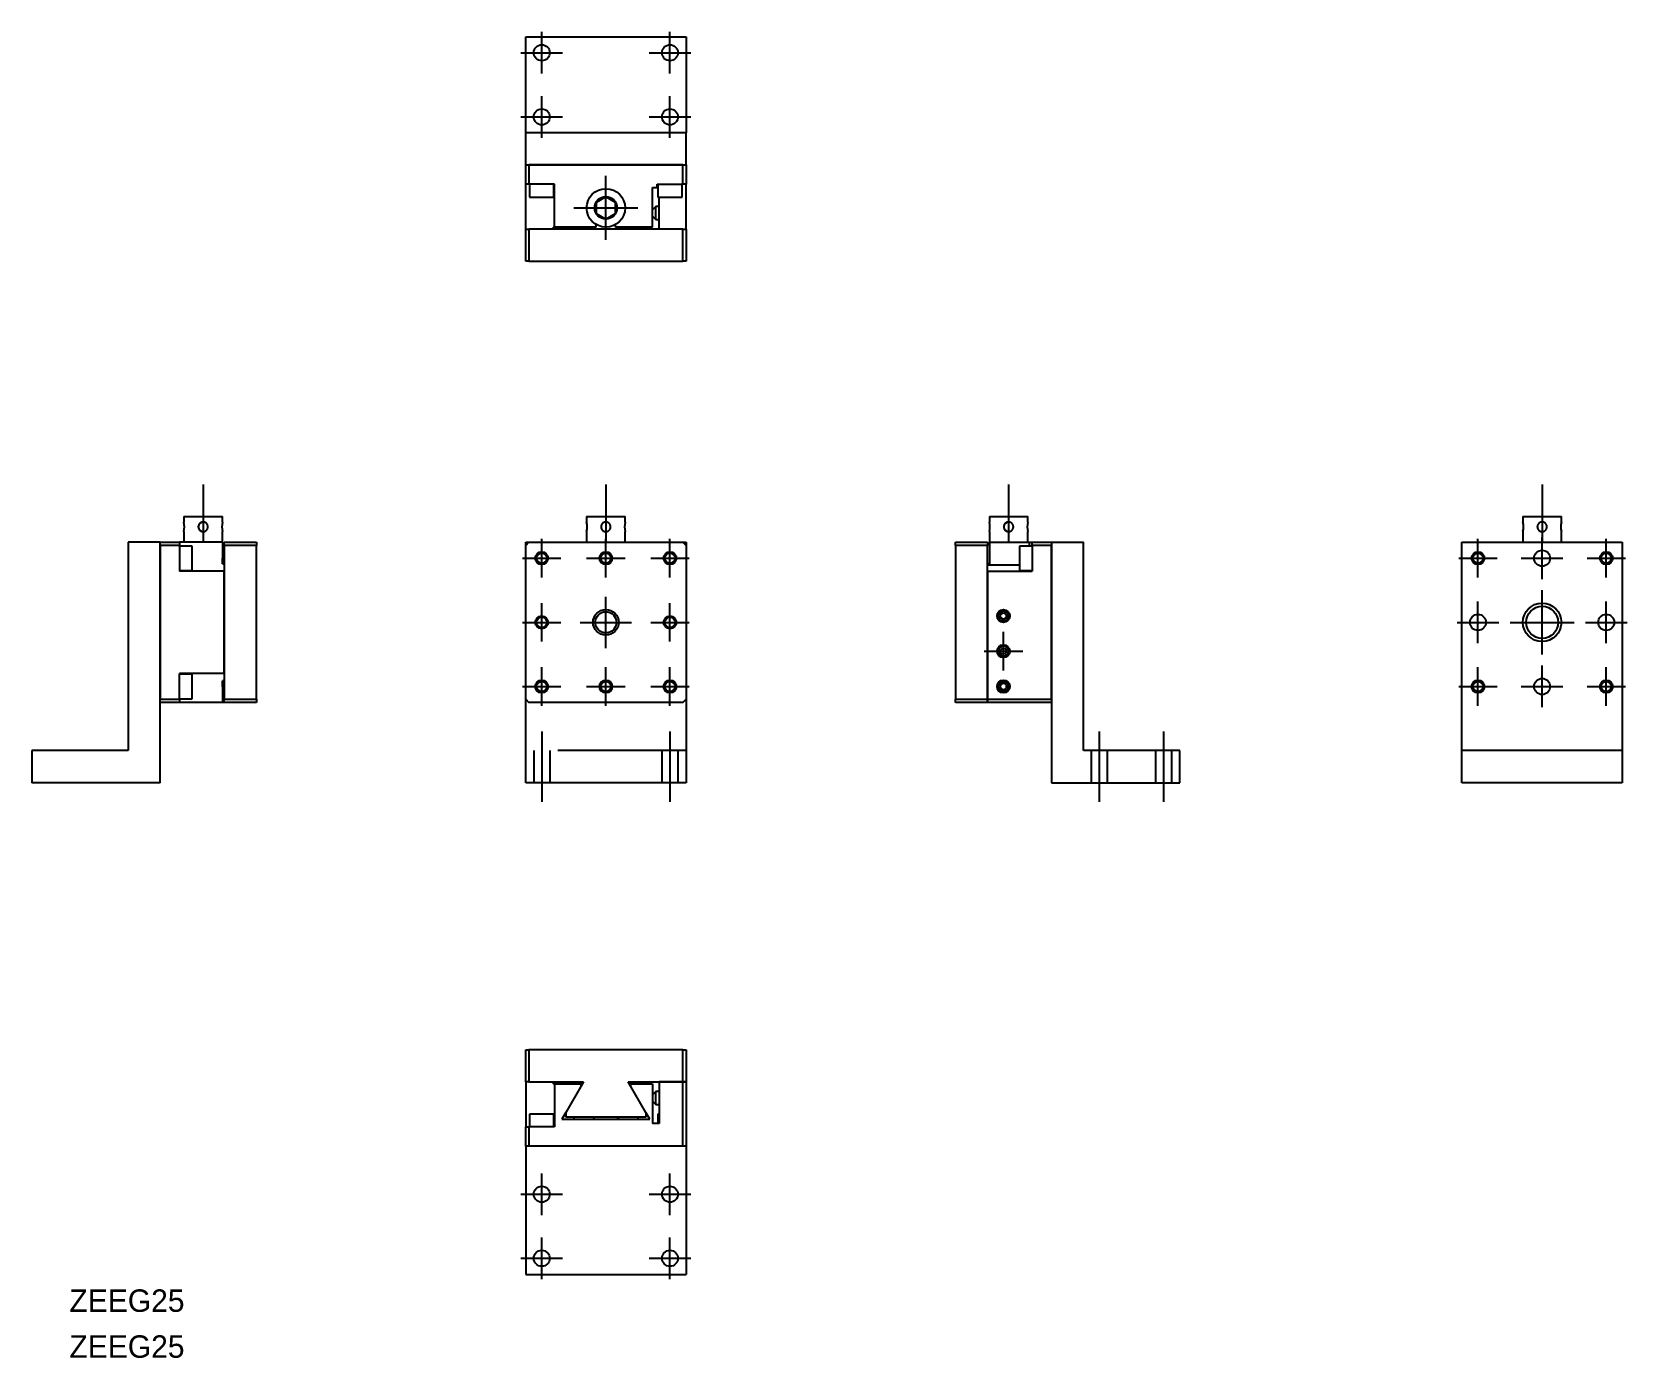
# Model space of a CAD drawing. Extents: x 130 to 379, y 12 to 219.
import ezdxf

# ---------------------------------------------------------------- set-up
doc = ezdxf.new("R2010")
doc.units = 0
doc.header["$LTSCALE"] = 10
doc.linetypes.add('CENTER', pattern=[2, 1.25, -0.25, 0.25, -0.25])
doc.linetypes.add('DASHED', pattern=[3.5, 2, -1.5])
doc.layers.get('0').update_dxf_attribs({"linetype": 'CONTINUOUS'})
doc.layers.add('CENTER', color=1, linetype='CENTER')
doc.styles.get("Standard").update_dxf_attribs({"font": 'FGP教科書体NT-M'})

msp = doc.modelspace()

# ---------------------------------------------------------------- texts
at = {"color": 7}
for p in [(136.350313, 19.651306), (136.350313, 12.489349)]:
    msp.add_text('ZEEG25', height=3.5, dxfattribs=at).set_placement(p)

# ---------------------------------------------------------------- linework, layer by layer
at = {"color": 7, "linetype": 'CONTINUOUS'}
for p, q in [((207.5, 218.5), (232.5, 218.5)), ((207.5, 203.5), (207.5, 218.5)), ((232.5, 218.5), (232.5, 203.5)), ((207.5, 198.5), (207.5, 203.5)), ((232.5, 203.5), (207.5, 203.5)), ((232.5, 198.5), (232.5, 203.5)), ((207.5, 195.5), (207.5, 198.5)), ((207.5, 198.5), (208, 198.5)), ((208, 198.5), (208, 195.5)), ((232, 198.5), (208, 198.5)), ((208, 198.5), (232, 198.5)), ((232, 195.5), (232, 198.5)), ((232, 198.5), (232.5, 198.5)), ((232.5, 198.5), (232.5, 195.5)), ((208, 195.5), (207.5, 195.5)), ((207.5, 188.5), (207.5, 195.5)), ((212, 195.5), (208, 195.5)), ((208.1, 195.5), (208.1, 193.5)), ((211.9, 193.5), (211.9, 195.5)), ((212, 188.8), (212, 195.5)), ((227.3, 188.8), (227.3, 195)), ((227.3, 195), (228, 195)), ((228, 195.5), (232, 195.5)), ((228, 195), (228, 195.5)), ((228.1, 195), (228, 195)), ((228.1, 195.5), (228.1, 193.5)), ((231.9, 193.5), (231.9, 195.5)), ((232.5, 195.5), (232, 195.5)), ((232.5, 188.5), (232.5, 195.5)), ((208.1, 193.5), (211.9, 193.5)), ((220, 193.532051), (218.5, 192.666025)), ((218.5, 192.666025), (218.5, 190.933975)), ((221.5, 192.666025), (220, 193.532051)), ((221.5, 190.933975), (221.5, 192.666025)), ((227.6, 191.8), (227.3, 191.5)), ((227.6, 191.8), (227.3, 191.5)), ((227.8, 192), (227.6, 191.8)), ((227.8, 192), (227.6, 191.8)), ((227.8, 190), (227.8, 192)), ((228.3, 192), (227.8, 192)), ((228.299981, 192), (227.8, 192)), ((228.1, 193.5), (231.9, 193.5)), ((228.3, 188.5), (228.3, 193.5)), ((218.5, 190.933975), (220, 190.067949)), ((218.5, 188.8), (218.5, 189.201924)), ((220, 190.067949), (221.5, 190.933975)), ((221.5, 188.8), (221.5, 189.201924)), ((227.3, 190.5), (227.6, 190.2)), ((227.3, 190.5), (227.6, 190.2)), ((227.6, 190.2), (227.8, 190)), ((227.6, 190.2), (227.8, 190)), ((227.8, 190), (228.3, 190)), ((227.8, 190), (228.299981, 190)), ((207.5, 183.5), (207.5, 188.5)), ((207.5, 188.5), (208, 188.5)), ((208, 188.5), (208, 183.5)), ((232, 188.5), (208, 188.5)), ((211.8, 188.8), (211.8, 188.5)), ((211.8, 188.8), (212, 188.8)), ((218.5, 188.8), (212, 188.8)), ((216.320897, 188.8), (216.494102, 188.5)), ((227.3, 188.8), (221.5, 188.8)), ((223.495898, 188.5), (223.669103, 188.8)), ((232, 183.5), (232, 188.5)), ((232, 188.5), (232.5, 188.5)), ((232.5, 188.5), (232.5, 183.5)), ((208, 183.5), (207.5, 183.5)), ((208, 183.5), (232, 183.5)), ((232.5, 183.5), (232, 183.5)), ((154.2, 143.672533), (157.2, 143.672533)), ((154.2, 143.672533), (154.2, 142.822375)), ((154.295262, 142.072533), (154.2, 142.822533)), ((154.2, 141.322533), (154.295262, 142.072533)), ((156.450528, 142.100676), (156.450006, 142.070221)), ((156.450006, 142.070221), (156.450722, 142.039743)), ((156.452439, 142.132925), (156.450528, 142.100676)), ((156.450722, 142.039743), (156.452671, 142.009322)), ((156.455738, 142.165086), (156.452439, 142.132925)), ((156.452671, 142.009322), (156.45585, 141.979039)), ((156.460414, 142.197065), (156.455738, 142.165086)), ((156.45585, 141.979039), (156.460408, 141.948038)), ((156.460408, 141.948038), (156.466259, 141.917238)), ((156.466454, 142.228769), (156.460414, 142.197065)), ((156.466259, 141.917238), (156.473384, 141.886725)), ((156.473612, 142.259232), (156.466454, 142.228769)), ((156.473384, 141.886725), (156.481763, 141.85658)), ((156.482038, 142.289381), (156.473612, 142.259232)), ((156.481763, 141.85658), (156.491048, 141.827821)), ((156.491704, 142.319135), (156.482038, 142.289381)), ((156.491048, 141.827821), (156.501486, 141.799453)), ((156.502584, 142.348414), (156.491704, 142.319135)), ((156.501486, 141.799453), (156.513048, 141.771546)), ((156.515132, 142.378231), (156.502584, 142.348414)), ((156.528958, 142.407487), (156.515132, 142.378231)), ((156.544018, 142.436104), (156.528958, 142.407487)), ((156.560272, 142.464002), (156.544018, 142.436104)), ((156.577192, 142.490393), (156.560272, 142.464002)), ((156.595208, 142.516064), (156.577192, 142.490393)), ((156.614271, 142.540954), (156.595208, 142.516064)), ((156.634335, 142.564999), (156.614271, 142.540954)), ((156.655465, 142.588264), (156.634335, 142.564999)), ((156.67757, 142.610641), (156.655465, 142.588264)), ((156.700593, 142.632076), (156.67757, 142.610641)), ((156.724476, 142.652513), (156.700593, 142.632076)), ((156.748529, 142.671424), (156.724476, 142.652513)), ((156.773363, 142.689359), (156.748529, 142.671424)), ((156.798917, 142.706275), (156.773363, 142.689359)), ((156.825133, 142.722128), (156.798917, 142.706275)), ((156.852258, 142.737042), (156.825133, 142.722128)), ((156.880018, 142.750843), (156.852258, 142.737042)), ((156.90834, 142.763496), (156.880018, 142.750843)), ((156.937155, 142.774966), (156.90834, 142.763496)), ((156.965635, 142.784972), (156.937155, 142.774966)), ((156.994537, 142.793836), (156.965635, 142.784972)), ((157.023788, 142.801536), (156.994537, 142.793836)), ((157.053315, 142.808048), (157.023788, 142.801536)), ((157.084426, 142.813571), (157.053315, 142.808048)), ((157.115784, 142.817784), (157.084426, 142.813571)), ((157.1473, 142.820676), (157.115784, 142.817784)), ((157.178886, 142.822235), (157.1473, 142.820676)), ((157.200001, 142.822533), (157.178886, 142.822235)), ((157.2, 143.672533), (160.2, 143.672533)), ((157.209592, 142.822469), (157.200001, 142.822533)), ((157.240309, 142.821444), (157.209592, 142.822469)), ((157.270954, 142.819166), (157.240309, 142.821444)), ((157.301446, 142.81564), (157.270954, 142.819166)), ((157.333492, 142.810554), (157.301446, 142.81564)), ((157.365306, 142.804083), (157.333492, 142.810554)), ((157.396794, 142.79625), (157.365306, 142.804083)), ((157.427867, 142.787079), (157.396794, 142.79625)), ((157.457591, 142.776907), (157.427867, 142.787079)), ((157.48687, 142.765496), (157.457591, 142.776907)), ((157.515629, 142.752881), (157.48687, 142.765496)), ((157.543792, 142.739096), (157.515629, 142.752881)), ((157.572047, 142.723745), (157.543792, 142.739096)), ((157.599627, 142.707191), (157.572047, 142.723745)), ((157.62646, 142.689483), (157.599627, 142.707191)), ((157.652475, 142.670669), (157.62646, 142.689483)), ((157.676955, 142.651334), (157.652475, 142.670669)), ((157.700623, 142.630986), (157.676955, 142.651334)), ((157.723424, 142.609677), (157.700623, 142.630986)), ((157.745299, 142.587459), (157.723424, 142.609677)), ((157.766219, 142.564358), (157.745299, 142.587459)), ((157.786182, 142.540384), (157.766219, 142.564358)), ((157.805138, 142.515595), (157.786182, 142.540384)), ((157.823038, 142.490053), (157.805138, 142.515595)), ((157.839429, 142.464485), (157.823038, 142.490053)), ((157.854792, 142.438239), (157.839429, 142.464485)), ((157.869089, 142.411379), (157.854792, 142.438239)), ((157.882282, 142.383967), (157.869089, 142.411379)), ((157.894558, 142.355525), (157.882282, 142.383967)), ((157.888658, 141.775464), (157.900858, 141.805525)), ((157.905667, 142.326555), (157.894558, 142.355525)), ((157.900858, 141.805525), (157.911764, 141.836137)), ((157.915577, 142.297134), (157.905667, 142.326555)), ((157.911764, 141.836137), (157.921345, 141.867211)), ((157.92426, 142.267334), (157.915577, 142.297134)), ((157.921345, 141.867211), (157.929567, 141.898661)), ((157.931512, 142.238022), (157.92426, 142.267334)), ((157.929567, 141.898661), (157.936113, 141.928891)), ((157.937586, 142.208401), (157.931512, 142.238022)), ((157.936113, 141.928891), (157.941414, 141.959407)), ((157.942467, 142.178547), (157.937586, 142.208401)), ((157.941414, 141.959407), (157.945456, 141.990127)), ((157.946139, 142.148535), (157.942467, 142.178547)), ((157.945456, 141.990127), (157.948225, 142.020968)), ((157.948694, 142.116725), (157.946139, 142.148535)), ((157.948225, 142.020968), (157.949738, 142.052849)), ((157.949894, 142.084799), (157.948694, 142.116725)), ((157.949738, 142.052849), (157.949894, 142.084799)), ((160.2, 142.822533), (160.104737, 142.072533)), ((160.104737, 142.072533), (160.2, 141.322533)), ((160.2, 142.822495), (160.2, 143.672533)), ((217, 143.672533), (223, 143.672533)), ((217, 143.672533), (217, 142.822396)), ((217, 142.822533), (217.000806, 142.819303)), ((219.250903, 142.109333), (219.25, 142.072533)), ((219.250811, 142.107151), (219.25, 142.072533)), ((219.25, 142.072533), (219.250903, 142.035732)), ((219.25, 142.072533), (219.250854, 142.037139)), ((219.253233, 142.141768), (219.250811, 142.107151)), ((219.250854, 142.037139), (219.253401, 142.00173)), ((219.253611, 142.146046), (219.250903, 142.109333)), ((219.250903, 142.035732), (219.253611, 141.99902)), ((219.257247, 142.176266), (219.253233, 142.141768)), ((219.253401, 142.00173), (219.257619, 141.966426)), ((219.258118, 142.182581), (219.253611, 142.146046)), ((219.253611, 141.99902), (219.258118, 141.962485)), ((219.262836, 142.210532), (219.257247, 142.176266)), ((219.257619, 141.966426), (219.263484, 141.93135)), ((219.264411, 142.21885), (219.258118, 142.182581)), ((219.258118, 141.962485), (219.264411, 141.926215)), ((219.269982, 142.24445), (219.262836, 142.210532)), ((219.263484, 141.93135), (219.270974, 141.896625)), ((219.272477, 142.254768), (219.264411, 142.21885)), ((219.264411, 141.926215), (219.272477, 141.890298)), ((219.278666, 142.277903), (219.269982, 142.24445)), ((219.270974, 141.896625), (219.280066, 141.862371)), ((219.282295, 142.290246), (219.272477, 142.254768)), ((219.272477, 141.890298), (219.282295, 141.854819)), ((219.289525, 142.312736), (219.278666, 142.277903)), ((219.280066, 141.862371), (219.290738, 141.828713)), ((219.293842, 142.3252), (219.282295, 142.290246)), ((219.282295, 141.854819), (219.293842, 141.819865)), ((219.302108, 142.347068), (219.289525, 142.312736)), ((219.290738, 141.828713), (219.302993, 141.795662)), ((219.30709, 142.359545), (219.293842, 142.3252)), ((219.293842, 141.819865), (219.30709, 141.78552)), ((219.316357, 142.380786), (219.302108, 142.347068)), ((219.302993, 141.795662), (219.316827, 141.763165)), ((219.322008, 142.393199), (219.30709, 142.359545)), ((219.332212, 142.413776), (219.316357, 142.380786)), ((219.338559, 142.42608), (219.322008, 142.393199)), ((219.349614, 142.445923), (219.332212, 142.413776)), ((219.356704, 142.45811), (219.338559, 142.42608)), ((219.368504, 142.477113), (219.349614, 142.445923)), ((219.376398, 142.48921), (219.356704, 142.45811)), ((219.388825, 142.507234), (219.368504, 142.477113)), ((219.397594, 142.519307), (219.376398, 142.48921)), ((219.410193, 142.535787), (219.388825, 142.507234)), ((219.420242, 142.548328), (219.397594, 142.519307)), ((219.432961, 142.56335), (219.410193, 142.535787)), ((219.444287, 142.576202), (219.420242, 142.548328)), ((219.457048, 142.589842), (219.432961, 142.56335)), ((219.46967, 142.602863), (219.444287, 142.576202)), ((219.482372, 142.61518), (219.457048, 142.589842)), ((219.496331, 142.628246), (219.46967, 142.602863)), ((219.508851, 142.639284), (219.482372, 142.61518)), ((219.524205, 142.65229), (219.496331, 142.628246)), ((219.536403, 142.66207), (219.508851, 142.639284)), ((219.553225, 142.674938), (219.524205, 142.65229)), ((219.564947, 142.683457), (219.536403, 142.66207)), ((219.583322, 142.696135), (219.553225, 142.674938)), ((219.593802, 142.702993), (219.564947, 142.683457)), ((219.614423, 142.715829), (219.583322, 142.696135)), ((219.623641, 142.721215), (219.593802, 142.702993)), ((219.646452, 142.733974), (219.614423, 142.715829)), ((219.654364, 142.738071), (219.623641, 142.721215)), ((219.679334, 142.750525), (219.646452, 142.733974)), ((219.685871, 142.753508), (219.654364, 142.738071)), ((219.712987, 142.765442), (219.679334, 142.750525)), ((219.71806, 142.767475), (219.685871, 142.753508)), ((219.747333, 142.778691), (219.712987, 142.765442)), ((219.750833, 142.779917), (219.71806, 142.767475)), ((219.782286, 142.790238), (219.747333, 142.778691)), ((219.784088, 142.790782), (219.750833, 142.779917)), ((219.817765, 142.800056), (219.782286, 142.790238)), ((219.818027, 142.800103), (219.784088, 142.790782)), ((219.853682, 142.808122), (219.817765, 142.800056)), ((219.852492, 142.807832), (219.818027, 142.800103)), ((219.887361, 142.813952), (219.852492, 142.807832)), ((219.889952, 142.814415), (219.853682, 142.808122)), ((219.92251, 142.818445), (219.887361, 142.813952)), ((219.926487, 142.818921), (219.889952, 142.814415)), ((219.95782, 142.821295), (219.92251, 142.818445)), ((219.963199, 142.821629), (219.926487, 142.818921)), ((219.993167, 142.822483), (219.95782, 142.821295)), ((220, 142.822533), (219.963199, 142.821629)), ((219.999998, 142.822533), (219.993167, 142.822483)), ((220.028429, 142.821994), (219.999998, 142.822533)), ((220.0646, 142.819725), (220.028429, 142.821994)), ((220.100717, 142.815683), (220.0646, 142.819725)), ((220.13665, 142.809897), (220.100717, 142.815683)), ((220.172271, 142.802397), (220.13665, 142.809897)), ((220.207452, 142.793213), (220.172271, 142.802397)), ((220.242063, 142.782375), (220.207452, 142.793213)), ((220.275976, 142.769912), (220.242063, 142.782375)), ((220.309456, 142.755695), (220.275976, 142.769912)), ((220.34227, 142.739824), (220.309456, 142.755695)), ((220.374313, 142.722365), (220.34227, 142.739824)), ((220.40548, 142.703388), (220.374313, 142.722365)), ((220.435666, 142.682959), (220.40548, 142.703388)), ((220.464765, 142.661147), (220.435666, 142.682959)), ((220.492673, 142.638018), (220.464765, 142.661147)), ((220.518764, 142.614161), (220.492673, 142.638018)), ((220.543758, 142.589024), (220.518764, 142.614161)), ((220.567583, 142.562693), (220.543758, 142.589024)), ((220.590166, 142.535255), (220.567583, 142.562693)), ((220.611433, 142.506798), (220.590166, 142.535255)), ((220.631312, 142.477406), (220.611433, 142.506798)), ((220.649729, 142.447168), (220.631312, 142.477406)), ((220.666368, 142.416668), (220.649729, 142.447168)), ((220.681617, 142.385313), (220.666368, 142.416668)), ((220.695431, 142.353209), (220.681617, 142.385313)), ((220.68246, 141.761536), (220.69673, 141.795072)), ((220.707767, 142.320462), (220.695431, 142.353209)), ((220.69673, 141.795072), (220.709396, 141.829347)), ((220.718582, 142.287178), (220.707767, 142.320462)), ((220.709396, 141.829347), (220.720413, 141.864238)), ((220.727832, 142.253463), (220.718582, 142.287178)), ((220.720413, 141.864238), (220.729739, 141.899619)), ((220.735475, 142.219422), (220.727832, 142.253463)), ((220.729739, 141.899619), (220.73733, 141.935366)), ((220.741581, 142.184466), (220.735475, 142.219422)), ((220.73733, 141.935366), (220.743144, 141.971353)), ((220.746024, 142.149137), (220.741581, 142.184466)), ((220.743144, 141.971353), (220.74708, 142.006638)), ((220.7488, 142.113563), (220.746024, 142.149137)), ((220.74708, 142.006638), (220.749332, 142.042187)), ((220.749904, 142.077871), (220.7488, 142.113563)), ((220.749332, 142.042187), (220.749904, 142.077871)), ((223, 142.822533), (222.904737, 142.072533)), ((222.904737, 142.072533), (223, 141.322533)), ((223, 142.822491), (223, 143.672533)), ((279.8, 143.672533), (285.8, 143.672533)), ((279.8, 143.672533), (279.8, 142.822493)), ((279.895226, 142.087107), (279.895263, 142.072533)), ((282.050821, 142.107566), (282.05, 142.072533)), ((282.05, 142.072533), (282.050627, 142.041933)), ((282.050627, 142.041933), (282.052503, 142.011361)), ((282.053276, 142.142537), (282.050821, 142.107566)), ((282.052503, 142.011361), (282.055622, 141.980898)), ((282.057357, 142.177326), (282.053276, 142.142537)), ((282.055622, 141.980898), (282.059974, 141.950623)), ((282.062928, 142.211177), (282.057357, 142.177326)), ((282.059974, 141.950623), (282.065744, 141.919678)), ((282.070039, 142.244739), (282.062928, 142.211177)), ((282.065744, 141.919678), (282.072811, 141.888989)), ((282.078666, 142.277903), (282.070039, 142.244739)), ((282.072811, 141.888989), (282.08115, 141.85864)), ((282.088238, 142.308945), (282.078666, 142.277903)), ((282.08115, 141.85864), (282.090738, 141.828713)), ((282.099149, 142.339553), (282.088238, 142.308945)), ((282.090738, 141.828713), (282.101238, 141.800083)), ((282.111362, 142.36964), (282.099149, 142.339553)), ((282.101238, 141.800083), (282.112896, 141.771898)), ((282.124842, 142.399123), (282.111362, 142.36964)), ((282.139131, 142.427143), (282.124842, 142.399123)), ((282.154587, 142.454547), (282.139131, 142.427143)), ((282.171166, 142.481267), (282.154587, 142.454547)), ((282.188825, 142.507234), (282.171166, 142.481267)), ((282.20775, 142.532681), (282.188825, 142.507234)), ((282.227746, 142.55732), (282.20775, 142.532681)), ((282.248759, 142.581089), (282.227746, 142.55732)), ((282.270737, 142.603927), (282.248759, 142.581089)), ((282.293027, 142.625231), (282.270737, 142.603927)), ((282.316197, 142.645619), (282.293027, 142.625231)), ((282.340189, 142.665045), (282.316197, 142.645619)), ((282.364947, 142.683457), (282.340189, 142.665045)), ((282.390549, 142.700901), (282.364947, 142.683457)), ((282.416885, 142.717293), (282.390549, 142.700901)), ((282.443889, 142.732594), (282.416885, 142.717293)), ((282.471496, 142.746762), (282.443889, 142.732594)), ((282.498918, 142.759443), (282.471496, 142.746762)), ((282.52687, 142.771027), (282.498918, 142.759443)), ((282.555283, 142.781483), (282.52687, 142.771027)), ((282.584088, 142.790782), (282.555283, 142.781483)), ((282.614265, 142.799168), (282.584088, 142.790782)), ((282.644811, 142.806296), (282.614265, 142.799168)), ((282.675641, 142.812148), (282.644811, 142.806296)), ((282.706674, 142.816703), (282.675641, 142.812148)), ((282.736987, 142.819878), (282.706674, 142.816703)), ((282.767438, 142.821821), (282.736987, 142.819878)), ((282.797945, 142.822527), (282.767438, 142.821821)), ((282.799999, 142.822533), (282.797945, 142.822527)), ((282.828429, 142.821994), (282.799999, 142.822533)), ((282.86065, 142.820073), (282.828429, 142.821994)), ((282.892783, 142.816766), (282.86065, 142.820073)), ((282.924735, 142.812084), (282.892783, 142.816766)), ((282.956412, 142.806042), (282.924735, 142.812084)), ((282.986854, 142.798881), (282.956412, 142.806042)), ((283.016981, 142.790455), (282.986854, 142.798881)), ((283.046715, 142.780789), (283.016981, 142.790455)), ((283.075976, 142.769912), (283.046715, 142.780789)), ((283.105813, 142.75735), (283.075976, 142.769912)), ((283.135088, 142.743508), (283.105813, 142.75735)), ((283.163723, 142.72843), (283.135088, 142.743508)), ((283.191637, 142.712158), (283.163723, 142.72843)), ((283.218041, 142.695219), (283.191637, 142.712158)), ((283.243723, 142.677184), (283.218041, 142.695219)), ((283.268621, 142.658101), (283.243723, 142.677184)), ((283.292673, 142.638018), (283.268621, 142.658101)), ((283.315932, 142.616877), (283.292673, 142.638018)), ((283.338302, 142.594763), (283.315932, 142.616877)), ((283.359729, 142.571732), (283.338302, 142.594763)), ((283.380156, 142.547842), (283.359729, 142.571732)), ((283.399057, 142.523783), (283.380156, 142.547842)), ((283.416982, 142.498945), (283.399057, 142.523783)), ((283.433887, 142.473386), (283.416982, 142.498945)), ((283.449729, 142.447168), (283.433887, 142.473386)), ((283.464604, 142.420093), (283.449729, 142.447168)), ((283.478371, 142.392386), (283.464604, 142.420093)), ((283.490995, 142.364119), (283.478371, 142.392386)), ((283.502439, 142.335362), (283.490995, 142.364119)), ((283.493027, 141.785816), (283.504436, 141.815111)), ((283.512427, 142.306936), (283.502439, 142.335362)), ((283.504436, 141.815111), (283.514606, 141.844851)), ((283.521277, 142.278089), (283.512427, 142.306936)), ((283.514606, 141.844851), (283.523773, 141.875943)), ((283.528967, 142.248894), (283.521277, 142.278089)), ((283.523773, 141.875943), (283.531601, 141.907451)), ((283.535475, 142.219422), (283.528967, 142.248894)), ((283.531601, 141.907451), (283.538065, 141.939286)), ((283.541005, 142.18832), (283.535475, 142.219422)), ((283.538065, 141.939286), (283.543144, 141.971353)), ((283.545226, 142.15697), (283.541005, 142.18832)), ((283.543144, 141.971353), (283.546658, 142.001837)), ((283.548127, 142.125461), (283.545226, 142.15697)), ((283.546658, 142.001837), (283.548925, 142.032474)), ((283.549696, 142.093881), (283.548127, 142.125461)), ((283.548925, 142.032474), (283.549939, 142.063183)), ((283.549939, 142.063183), (283.549696, 142.093881)), ((285.704774, 142.057977), (285.704738, 142.072533)), ((285.8, 142.822481), (285.8, 143.672533)), ((363, 143.672533), (369, 143.672533)), ((363, 143.672533), (363, 142.822495)), ((363.095229, 142.08651), (363.095263, 142.072533)), ((365.250903, 142.109333), (365.25, 142.072533)), ((365.25, 142.072533), (365.250903, 142.035732)), ((365.25107, 142.112581), (365.250012, 142.076297)), ((365.250012, 142.076297), (365.250709, 142.039981)), ((365.250709, 142.039981), (365.253159, 142.003768)), ((365.253611, 142.146046), (365.250903, 142.109333)), ((365.250903, 142.035732), (365.253611, 141.99902)), ((365.253338, 142.14321), (365.25107, 142.112581)), ((365.253159, 142.003768), (365.256034, 141.977594)), ((365.256856, 142.173712), (365.253338, 142.14321)), ((365.258118, 142.182581), (365.253611, 142.146046)), ((365.253611, 141.99902), (365.258118, 141.962485)), ((365.256034, 141.977594), (365.259825, 141.951535)), ((365.260989, 142.200444), (365.256856, 142.173712)), ((365.264411, 142.21885), (365.258118, 142.182581)), ((365.258118, 141.962485), (365.264411, 141.926215)), ((365.259825, 141.951535), (365.264525, 141.925643)), ((365.266082, 142.227008), (365.260989, 142.200444)), ((365.272477, 142.254768), (365.264411, 142.21885)), ((365.264411, 141.926215), (365.272477, 141.890298)), ((365.264525, 141.925643), (365.271035, 141.896155)), ((365.272123, 142.253352), (365.266082, 142.227008)), ((365.271035, 141.896155), (365.278721, 141.866969)), ((365.281989, 142.289228), (365.272123, 142.253352)), ((365.282295, 142.290246), (365.272477, 142.254768)), ((365.272477, 141.890298), (365.282295, 141.854819)), ((365.278721, 141.866969), (365.287699, 141.837749)), ((365.293618, 142.324568), (365.281989, 142.289228)), ((365.293842, 142.3252), (365.282295, 142.290246)), ((365.282295, 141.854819), (365.293842, 141.819865)), ((365.287699, 141.837749), (365.297861, 141.808913)), ((365.306964, 142.359239), (365.293618, 142.324568)), ((365.30709, 142.359545), (365.293842, 142.3252)), ((365.293842, 141.819865), (365.30709, 141.78552)), ((365.297861, 141.808913), (365.30918, 141.780532)), ((365.319576, 142.388006), (365.306964, 142.359239)), ((365.322008, 142.393199), (365.30709, 142.359545)), ((365.333372, 142.4162), (365.319576, 142.388006)), ((365.338559, 142.42608), (365.322008, 142.393199)), ((365.346059, 142.439766), (365.333372, 142.4162)), ((365.356704, 142.45811), (365.338559, 142.42608)), ((365.359575, 142.462859), (365.346059, 142.439766)), ((365.376398, 142.48921), (365.356704, 142.45811)), ((365.373894, 142.485439), (365.359575, 142.462859)), ((365.394934, 142.515695), (365.373894, 142.485439)), ((365.397594, 142.519307), (365.376398, 142.48921)), ((365.417437, 142.544886), (365.394934, 142.515695)), ((365.420242, 142.548328), (365.397594, 142.519307)), ((365.441324, 142.572914), (365.417437, 142.544886)), ((365.444287, 142.576202), (365.420242, 142.548328)), ((365.462602, 142.595699), (365.441324, 142.572914)), ((365.46967, 142.602863), (365.444287, 142.576202)), ((365.484808, 142.61758), (365.462602, 142.595699)), ((365.496331, 142.628246), (365.46967, 142.602863)), ((365.513818, 142.643607), (365.484808, 142.61758)), ((365.524205, 142.65229), (365.496331, 142.628246)), ((365.544149, 142.668099), (365.513818, 142.643607)), ((365.553225, 142.674938), (365.524205, 142.65229)), ((365.573153, 142.689217), (365.544149, 142.668099)), ((365.583322, 142.696135), (365.553225, 142.674938)), ((365.603167, 142.708945), (365.573153, 142.689217)), ((365.614423, 142.715829), (365.583322, 142.696135)), ((365.634091, 142.727216), (365.603167, 142.708945)), ((365.646452, 142.733974), (365.614423, 142.715829)), ((365.660961, 142.741526), (365.634091, 142.727216)), ((365.679334, 142.750525), (365.646452, 142.733974)), ((365.688407, 142.754742), (365.660961, 142.741526)), ((365.712987, 142.765442), (365.679334, 142.750525)), ((365.716912, 142.767055), (365.688407, 142.754742)), ((365.747333, 142.778691), (365.712987, 142.765442)), ((365.745922, 142.778184), (365.716912, 142.767055)), ((365.77496, 142.787972), (365.745922, 142.778184)), ((365.782286, 142.790238), (365.747333, 142.778691)), ((365.804418, 142.796577), (365.77496, 142.787972)), ((365.817765, 142.800056), (365.782286, 142.790238)), ((365.834218, 142.803978), (365.804418, 142.796577)), ((365.853682, 142.808122), (365.817765, 142.800056)), ((365.864284, 142.810151), (365.834218, 142.803978)), ((365.889952, 142.814415), (365.853682, 142.808122)), ((365.894182, 142.81503), (365.864284, 142.810151)), ((365.926487, 142.818921), (365.889952, 142.814415)), ((365.924263, 142.818699), (365.894182, 142.81503)), ((365.950743, 142.820913), (365.924263, 142.818699)), ((365.963199, 142.821629), (365.926487, 142.818921)), ((365.977297, 142.822188), (365.950743, 142.820913)), ((366, 142.822533), (365.963199, 142.821629)), ((366.000001, 142.822533), (365.977297, 142.822188)), ((366.003873, 142.822523), (366.000001, 142.822533)), ((366.040474, 142.821437), (366.003873, 142.822523)), ((366.076995, 142.818568), (366.040474, 142.821437)), ((366.1133, 142.813925), (366.076995, 142.818568)), ((366.143797, 142.808618), (366.1133, 142.813925)), ((366.174035, 142.802061), (366.143797, 142.808618)), ((366.205588, 142.793804), (366.174035, 142.802061)), ((366.236734, 142.784191), (366.205588, 142.793804)), ((366.267095, 142.77336), (366.236734, 142.784191)), ((366.296944, 142.761245), (366.267095, 142.77336)), ((366.325797, 142.748074), (366.296944, 142.761245)), ((366.354048, 142.733706), (366.325797, 142.748074)), ((366.381378, 142.718327), (366.354048, 142.733706)), ((366.408027, 142.701829), (366.381378, 142.718327)), ((366.430044, 142.686993), (366.408027, 142.701829)), ((366.451521, 142.671388), (366.430044, 142.686993)), ((366.47242, 142.655044), (366.451521, 142.671388)), ((366.500263, 142.631311), (366.47242, 142.655044)), ((366.526928, 142.606241), (366.500263, 142.631311)), ((366.552323, 142.579917), (366.526928, 142.606241)), ((366.572804, 142.556676), (366.552323, 142.579917)), ((366.592312, 142.532605), (366.572804, 142.556676)), ((366.615437, 142.501177), (366.592312, 142.532605)), ((366.636908, 142.468573), (366.615437, 142.501177)), ((366.655143, 142.437615), (366.636908, 142.468573)), ((366.671895, 142.405781), (366.655143, 142.437615)), ((366.687105, 142.373175), (366.671895, 142.405781)), ((366.698757, 142.344998), (366.687105, 142.373175)), ((366.688668, 141.775488), (366.700789, 141.805335)), ((366.709261, 142.316352), (366.698757, 142.344998)), ((366.700789, 141.805335), (366.711729, 141.836015)), ((366.717337, 142.291453), (366.709261, 142.316352)), ((366.711729, 141.836015), (366.721334, 141.867162)), ((366.724546, 142.266265), (366.717337, 142.291453)), ((366.721334, 141.867162), (366.729981, 141.900413)), ((366.730872, 142.240837), (366.724546, 142.266265)), ((366.729981, 141.900413), (366.737105, 141.934063)), ((366.738129, 142.205434), (366.730872, 142.240837)), ((366.737105, 141.934063), (366.74268, 141.968003)), ((366.743679, 142.169682), (366.738129, 142.205434)), ((366.74268, 141.968003), (366.74674, 142.002705)), ((366.7475, 142.133713), (366.743679, 142.169682)), ((366.74674, 142.002705), (366.749183, 142.037588)), ((366.749374, 142.10315), (366.7475, 142.133713)), ((366.749183, 142.037588), (366.75, 142.072533)), ((366.75, 142.072533), (366.749374, 142.10315)), ((369, 142.822396), (369, 143.672533)), ((145.5, 139.672533), (145.5, 107.172533)), ((150.5, 139.672533), (145.5, 139.672533)), ((150.5, 139.672533), (153.5, 139.672533)), ((150.5, 139.172533), (150.5, 139.672533)), ((153.5, 139.672533), (153.5, 139.172533)), ((160.2, 139.672533), (153.5, 139.672533)), ((154.2, 141.32257), (154.2, 139.672533)), ((156.513048, 141.771546), (156.525704, 141.744166)), ((156.525704, 141.744166), (156.53984, 141.716604)), ((156.53984, 141.716604), (156.555105, 141.689643)), ((156.555105, 141.689643), (156.57146, 141.663346)), ((156.57146, 141.663346), (156.588861, 141.637781)), ((156.588861, 141.637781), (156.60727, 141.613003)), ((156.60727, 141.613003), (156.626693, 141.58899)), ((156.626693, 141.58899), (156.647081, 141.5658)), ((156.647081, 141.5658), (156.668387, 141.543489)), ((156.668387, 141.543489), (156.69123, 141.521489)), ((156.69123, 141.521489), (156.715007, 141.500453)), ((156.715007, 141.500453), (156.739656, 141.480435)), ((156.739656, 141.480435), (156.765115, 141.461488)), ((156.765115, 141.461488), (156.791081, 141.443818)), ((156.791081, 141.443818), (156.817801, 141.427228)), ((156.817801, 141.427228), (156.845207, 141.411762)), ((156.845207, 141.411762), (156.873229, 141.397462)), ((156.873229, 141.397462), (156.902715, 141.383971)), ((156.902715, 141.383971), (156.932807, 141.371748)), ((156.932807, 141.371748), (156.963418, 141.360827)), ((156.963418, 141.360827), (156.994464, 141.351246)), ((156.994464, 141.351246), (157.027656, 141.342605)), ((157.027656, 141.342605), (157.061246, 141.335481)), ((157.061246, 141.335481), (157.095125, 141.329901)), ((157.095125, 141.329901), (157.129941, 141.325814)), ((157.129941, 141.325814), (157.16494, 141.323355)), ((157.16494, 141.323355), (157.2, 141.322533)), ((157.2, 141.322533), (157.230617, 141.32316)), ((157.230617, 141.32316), (157.261206, 141.325039)), ((157.261206, 141.325039), (157.291688, 141.328161)), ((157.291688, 141.328161), (157.321981, 141.332519)), ((157.321981, 141.332519), (157.352943, 141.338296)), ((157.352943, 141.338296), (157.38365, 141.34537)), ((157.38365, 141.34537), (157.414017, 141.353719)), ((157.414017, 141.353719), (157.443961, 141.36332)), ((157.443961, 141.36332), (157.472611, 141.373834)), ((157.472611, 141.373834), (157.500815, 141.385507)), ((157.500815, 141.385507), (157.528504, 141.398306)), ((157.528504, 141.398306), (157.555612, 141.412199)), ((157.555612, 141.412199), (157.582848, 141.427611)), ((157.582848, 141.427611), (157.609426, 141.444151)), ((157.609426, 141.444151), (157.63528, 141.461773)), ((157.63528, 141.461773), (157.660346, 141.480433)), ((157.660346, 141.480433), (157.68438, 141.499931)), ((157.68438, 141.499931), (157.707603, 141.520416)), ((157.707603, 141.520416), (157.729961, 141.541837)), ((157.729961, 141.541837), (157.751398, 141.564142)), ((157.751398, 141.564142), (157.772458, 141.587983)), ((157.772458, 141.587983), (157.79251, 141.612723)), ((157.79251, 141.612723), (157.811503, 141.638297)), ((157.811503, 141.638297), (157.829384, 141.664641)), ((157.829384, 141.664641), (157.84591, 141.691355)), ((157.84591, 141.691355), (157.861325, 141.718777)), ((157.861325, 141.718777), (157.875588, 141.746837)), ((157.875588, 141.746837), (157.888658, 141.775464)), ((160.2, 139.672533), (160.2, 141.32269)), ((160.2, 139.672533), (160.2, 137.172533)), ((160.5, 139.172533), (160.5, 139.672533)), ((160.5, 139.672533), (165.5, 139.672533)), ((165.5, 139.672533), (165.5, 139.172533)), ((208, 139.672533), (207.5, 139.172533)), ((207.5, 139.172533), (207.5, 139.672533)), ((207.5, 139.672533), (208, 139.672533)), ((208, 139.672533), (232, 139.672533)), ((217, 141.320891), (217, 139.672533)), ((219.30709, 141.78552), (219.322008, 141.751866)), ((219.316827, 141.763165), (219.332183, 141.731321)), ((219.322008, 141.751866), (219.338559, 141.718985)), ((219.332183, 141.731321), (219.349005, 141.700229)), ((219.338559, 141.718985), (219.356704, 141.686956)), ((219.349005, 141.700229), (219.367234, 141.669989)), ((219.356704, 141.686956), (219.376398, 141.655855)), ((219.367234, 141.669989), (219.386814, 141.6407)), ((219.376398, 141.655855), (219.397594, 141.625758)), ((219.386814, 141.6407), (219.407688, 141.612461)), ((219.397594, 141.625758), (219.420242, 141.596738)), ((219.407688, 141.612461), (219.43033, 141.584729)), ((219.420242, 141.596738), (219.444287, 141.568863)), ((219.43033, 141.584729), (219.454344, 141.55805)), ((219.444287, 141.568863), (219.46967, 141.542203)), ((219.454344, 141.55805), (219.479643, 141.532503)), ((219.46967, 141.542203), (219.496331, 141.516819)), ((219.479643, 141.532503), (219.506141, 141.508169)), ((219.496331, 141.516819), (219.524205, 141.492775)), ((219.506141, 141.508169), (219.533753, 141.485126)), ((219.524205, 141.492775), (219.553225, 141.470127)), ((219.533753, 141.485126), (219.562392, 141.463455)), ((219.553225, 141.470127), (219.583322, 141.44893)), ((219.562392, 141.463455), (219.591973, 141.443236)), ((219.583322, 141.44893), (219.614423, 141.429236)), ((219.591973, 141.443236), (219.622952, 141.424222)), ((219.614423, 141.429236), (219.646452, 141.411092)), ((219.622952, 141.424222), (219.654944, 141.406682)), ((219.646452, 141.411092), (219.679334, 141.394541)), ((219.654944, 141.406682), (219.687831, 141.390671)), ((219.679334, 141.394541), (219.712987, 141.379623)), ((219.687831, 141.390671), (219.721494, 141.376243)), ((219.712987, 141.379623), (219.747333, 141.366375)), ((219.721494, 141.376243), (219.755816, 141.363452)), ((219.747333, 141.366375), (219.782286, 141.354827)), ((219.755816, 141.363452), (219.790679, 141.352355)), ((219.782286, 141.354827), (219.817765, 141.345009)), ((219.790679, 141.352355), (219.825965, 141.343004)), ((219.817765, 141.345009), (219.853682, 141.336944)), ((219.825965, 141.343004), (219.860964, 141.335553)), ((219.853682, 141.336944), (219.889952, 141.33065)), ((219.860964, 141.335553), (219.896406, 141.329777)), ((219.889952, 141.33065), (219.926487, 141.326144)), ((219.896406, 141.329777), (219.932162, 141.325686)), ((219.926487, 141.326144), (219.963199, 141.323436)), ((219.932162, 141.325686), (219.968103, 141.32329)), ((219.963199, 141.323436), (220, 141.322533)), ((219.968103, 141.32329), (220.000003, 141.322533)), ((220.000003, 141.322533), (220.004099, 141.322599)), ((220.004099, 141.322599), (220.04002, 141.323621)), ((220.04002, 141.323621), (220.075737, 141.326367)), ((220.075737, 141.326367), (220.110483, 141.330732)), ((220.110483, 141.330732), (220.145066, 141.336744)), ((220.145066, 141.336744), (220.179375, 141.344369)), ((220.179375, 141.344369), (220.213295, 141.353573)), ((220.213295, 141.353573), (220.246713, 141.364323)), ((220.246713, 141.364323), (220.279517, 141.376584)), ((220.279517, 141.376584), (220.311593, 141.390323)), ((220.311593, 141.390323), (220.343242, 141.405703)), ((220.343242, 141.405703), (220.374189, 141.422595)), ((220.374189, 141.422595), (220.404343, 141.440936)), ((220.404343, 141.440936), (220.433612, 141.46066)), ((220.433612, 141.46066), (220.461905, 141.481703)), ((220.461905, 141.481703), (220.489129, 141.503999)), ((220.489129, 141.503999), (220.515192, 141.527485)), ((220.515192, 141.527485), (220.540762, 141.552868)), ((220.540762, 141.552868), (220.565143, 141.579539)), ((220.565143, 141.579539), (220.588262, 141.607401)), ((220.588262, 141.607401), (220.610043, 141.63636)), ((220.610043, 141.63636), (220.630414, 141.66632)), ((220.630414, 141.66632), (220.6493, 141.697187)), ((220.6493, 141.697187), (220.666628, 141.728865)), ((220.666628, 141.728865), (220.68246, 141.761536)), ((223, 139.672533), (223, 141.322697)), ((232.5, 139.172533), (232, 139.672533)), ((232, 139.672533), (232.5, 139.672533)), ((232.5, 139.672533), (232.5, 139.172533)), ((274.5, 139.672533), (279.5, 139.672533)), ((274.5, 139.172533), (274.5, 139.672533)), ((279.5, 139.672533), (279.5, 139.172533)), ((279.8, 141.322584), (279.8, 139.672533)), ((279.8, 139.672533), (279.8, 136.118967)), ((279.8, 139.672533), (286, 139.672533)), ((282.112896, 141.771898), (282.125677, 141.744226)), ((282.125677, 141.744226), (282.139551, 141.717136)), ((282.139551, 141.717136), (282.154941, 141.689917)), ((282.154941, 141.689917), (282.171456, 141.663355)), ((282.171456, 141.663355), (282.189053, 141.637515)), ((282.189053, 141.637515), (282.207688, 141.612461)), ((282.207688, 141.612461), (282.227186, 141.588404)), ((282.227186, 141.588404), (282.247674, 141.565157)), ((282.247674, 141.565157), (282.2691, 141.542776)), ((282.2691, 141.542776), (282.291413, 141.521317)), ((282.291413, 141.521317), (282.315265, 141.500232)), ((282.315265, 141.500232), (282.340019, 141.480155)), ((282.340019, 141.480155), (282.36561, 141.46114)), ((282.36561, 141.46114), (282.391973, 141.443236)), ((282.391973, 141.443236), (282.418683, 141.426705)), ((282.418683, 141.426705), (282.446102, 141.411284)), ((282.446102, 141.411284), (282.474158, 141.397016)), ((282.474158, 141.397016), (282.502782, 141.383939)), ((282.502782, 141.383939), (282.53284, 141.371733)), ((282.53284, 141.371733), (282.563448, 141.36082)), ((282.563448, 141.36082), (282.594519, 141.351233)), ((282.594519, 141.351233), (282.625965, 141.343004)), ((282.625965, 141.343004), (282.656185, 141.336453)), ((282.656185, 141.336453), (282.68669, 141.331146)), ((282.68669, 141.331146), (282.717399, 141.327098)), ((282.717399, 141.327098), (282.74823, 141.324322)), ((282.74823, 141.324322), (282.780095, 141.3228)), ((282.780095, 141.3228), (282.800001, 141.322533)), ((282.800001, 141.322533), (282.81203, 141.322635)), ((282.81203, 141.322635), (282.843941, 141.323824)), ((282.843941, 141.323824), (282.875737, 141.326367)), ((282.875737, 141.326367), (282.905801, 141.330035)), ((282.905801, 141.330035), (282.935708, 141.334917)), ((282.935708, 141.334917), (282.965381, 141.340996)), ((282.965381, 141.340996), (282.994746, 141.348258)), ((282.994746, 141.348258), (283.024601, 141.356955)), ((283.024601, 141.356955), (283.054077, 141.366885)), ((283.054077, 141.366885), (283.0831, 141.378018)), ((283.0831, 141.378018), (283.111593, 141.390323)), ((283.111593, 141.390323), (283.139024, 141.403534)), ((283.139024, 141.403534), (283.165901, 141.417849)), ((283.165901, 141.417849), (283.192163, 141.433232)), ((283.192163, 141.433232), (283.217744, 141.449644)), ((283.217744, 141.449644), (283.243301, 141.467569)), ((283.243301, 141.467569), (283.268101, 141.48655)), ((283.268101, 141.48655), (283.292085, 141.506539)), ((283.292085, 141.506539), (283.315192, 141.527485)), ((283.315192, 141.527485), (283.337384, 141.549355)), ((283.337384, 141.549355), (283.358666, 141.572147)), ((283.358666, 141.572147), (283.378988, 141.595805)), ((283.378988, 141.595805), (283.398297, 141.620271)), ((283.398297, 141.620271), (283.417085, 141.646267)), ((283.417085, 141.646267), (283.434767, 141.673079)), ((283.434767, 141.673079), (283.451297, 141.700635)), ((283.451297, 141.700635), (283.466628, 141.728865)), ((283.466628, 141.728865), (283.480413, 141.757042)), ((283.480413, 141.757042), (283.493027, 141.785816)), ((285.8, 139.672533), (285.8, 141.322572)), ((286, 139.672533), (286, 139.072533)), ((286, 139.672533), (286.5, 139.672533)), ((286.5, 139.172533), (286.5, 139.672533)), ((286.5, 139.672533), (289.5, 139.672533)), ((289.5, 139.672533), (289.5, 139.172533)), ((289.5, 139.672533), (294.5, 139.672533)), ((294.5, 107.172533), (294.5, 139.672533)), ((353.5, 139.672533), (378.5, 139.672533)), ((353.5, 107.172533), (353.5, 139.672533)), ((363, 141.32269), (363, 139.672533)), ((365.30709, 141.78552), (365.322008, 141.751866)), ((365.30918, 141.780532), (365.321625, 141.752677)), ((365.321625, 141.752677), (365.335388, 141.724984)), ((365.322008, 141.751866), (365.338559, 141.718985)), ((365.335388, 141.724984), (365.350271, 141.697897)), ((365.338559, 141.718985), (365.356704, 141.686956)), ((365.350271, 141.697897), (365.36612, 141.671664)), ((365.356704, 141.686956), (365.376398, 141.655855)), ((365.36612, 141.671664), (365.383019, 141.646112)), ((365.376398, 141.655855), (365.397594, 141.625758)), ((365.383019, 141.646112), (365.404285, 141.616878)), ((365.397594, 141.625758), (365.420242, 141.596738)), ((365.404285, 141.616878), (365.426939, 141.588696)), ((365.420242, 141.596738), (365.444287, 141.568863)), ((365.426939, 141.588696), (365.450903, 141.561658)), ((365.444287, 141.568863), (365.46967, 141.542203)), ((365.450903, 141.561658), (365.478399, 141.533615)), ((365.46967, 141.542203), (365.496331, 141.516819)), ((365.478399, 141.533615), (365.507327, 141.507047)), ((365.496331, 141.516819), (365.524205, 141.492775)), ((365.507327, 141.507047), (365.525232, 141.491934)), ((365.524205, 141.492775), (365.553225, 141.470127)), ((365.525232, 141.491934), (365.543603, 141.477384)), ((365.543603, 141.477384), (365.564736, 141.461759)), ((365.553225, 141.470127), (365.583322, 141.44893)), ((365.564736, 141.461759), (365.586418, 141.446874)), ((365.583322, 141.44893), (365.614423, 141.429236)), ((365.586418, 141.446874), (365.60861, 141.432756)), ((365.60861, 141.432756), (365.636336, 141.4166)), ((365.614423, 141.429236), (365.646452, 141.411092)), ((365.636336, 141.4166), (365.664745, 141.401635)), ((365.646452, 141.411092), (365.679334, 141.394541)), ((365.664745, 141.401635), (365.694088, 141.387757)), ((365.679334, 141.394541), (365.712987, 141.379623)), ((365.694088, 141.387757), (365.724024, 141.375154)), ((365.712987, 141.379623), (365.747333, 141.366375)), ((365.724024, 141.375154), (365.753303, 141.364267)), ((365.747333, 141.366375), (365.782286, 141.354827)), ((365.753303, 141.364267), (365.783029, 141.354603)), ((365.782286, 141.354827), (365.817765, 141.345009)), ((365.783029, 141.354603), (365.818671, 141.344785)), ((365.817765, 141.345009), (365.853682, 141.336944)), ((365.818671, 141.344785), (365.8548, 141.336725)), ((365.853682, 141.336944), (365.889952, 141.33065)), ((365.8548, 141.336725), (365.891278, 141.330455)), ((365.889952, 141.33065), (365.926487, 141.326144)), ((365.891278, 141.330455), (365.917939, 141.327036)), ((365.917939, 141.327036), (365.944722, 141.324573)), ((365.926487, 141.326144), (365.963199, 141.323436)), ((365.944722, 141.324573), (365.971571, 141.323072)), ((365.963199, 141.323436), (366, 141.322533)), ((365.971571, 141.323072), (366.000001, 141.322533)), ((366.000001, 141.322533), (366.002073, 141.322536)), ((366.002073, 141.322536), (366.032571, 141.32324)), ((366.032571, 141.32324), (366.068527, 141.325672)), ((366.068527, 141.325672), (366.104337, 141.329828)), ((366.104337, 141.329828), (366.139871, 141.335691)), ((366.139871, 141.335691), (366.165437, 141.341007)), ((366.165437, 141.341007), (366.1908, 141.347209)), ((366.1908, 141.347209), (366.215912, 141.354283)), ((366.215912, 141.354283), (366.244733, 141.363586)), ((366.244733, 141.363586), (366.273137, 141.374037)), ((366.273137, 141.374037), (366.301446, 141.385782)), ((366.301446, 141.385782), (366.329257, 141.398676)), ((366.329257, 141.398676), (366.356504, 141.412683)), ((366.356504, 141.412683), (366.383117, 141.427768)), ((366.383117, 141.427768), (366.409441, 141.444156)), ((366.409441, 141.444156), (366.435053, 141.461608)), ((366.435053, 141.461608), (366.459826, 141.48003)), ((366.459826, 141.48003), (366.483812, 141.499448)), ((366.483812, 141.499448), (366.511069, 141.52362)), ((366.511069, 141.52362), (366.537133, 141.549096)), ((366.537133, 141.549096), (366.561916, 141.575793)), ((366.561916, 141.575793), (366.579055, 141.595883)), ((366.579055, 141.595883), (366.595485, 141.616575)), ((366.595485, 141.616575), (366.611175, 141.637832)), ((366.611175, 141.637832), (366.628798, 141.663739)), ((366.628798, 141.663739), (366.645332, 141.690372)), ((366.645332, 141.690372), (366.660895, 141.717966)), ((366.660895, 141.717966), (366.675287, 141.746209)), ((366.675287, 141.746209), (366.688668, 141.775488)), ((369, 139.672533), (369, 141.322533)), ((378.5, 139.672533), (378.5, 107.172533)), ((153.5, 139.172533), (150.5, 139.172533)), ((150.5, 139.172533), (150.5, 115.172533)), ((150.5, 115.172533), (150.5, 139.172533)), ((153.5, 139.172533), (153.5, 135.172533)), ((155.5, 139.072533), (153.5, 139.072533)), ((155.5, 135.272533), (155.5, 139.072533)), ((160.2, 136.300753), (160.2, 137.172533)), ((165.5, 139.172533), (160.5, 139.172533)), ((160.5, 139.172533), (160.5, 135.172533)), ((165.5, 115.172533), (165.5, 139.172533)), ((207.5, 115.172533), (207.5, 139.172533)), ((232.5, 139.172533), (232.5, 115.172533)), ((279.5, 139.172533), (274.5, 139.172533)), ((274.5, 139.172533), (274.5, 115.172533)), ((279.5, 135.172533), (279.5, 139.172533)), ((284.5, 139.072533), (284.5, 137.172533)), ((286.5, 139.072533), (284.5, 139.072533)), ((284.5, 137.172533), (284.5, 135.272533)), ((286.5, 139.172533), (286.5, 135.172533)), ((289.5, 139.172533), (286.5, 139.172533)), ((289.5, 115.172533), (289.5, 139.172533)), ((289.5, 139.172533), (289.5, 115.172533)), ((153.5, 135.272533), (155.5, 135.272533)), ((160.5, 135.172533), (153.5, 135.172533)), ((160.2, 136.300753), (160.5, 136.300753)), ((160.5, 135.172533), (160.5, 119.172533)), ((160.5, 119.172533), (160.5, 135.172533)), ((279.8, 136.300753), (279.5, 136.300753)), ((279.5, 136.118967), (284.5, 136.118967)), ((279.5, 115.172533), (279.5, 135.172533)), ((279.5, 135.172533), (286.5, 135.172533)), ((279.5, 135.172533), (279.5, 115.172533)), ((284.5, 135.272533), (286.5, 135.272533)), ((281.55, 128.43234), (281.586254, 128.453272)), ((281.55, 128.390478), (281.55, 128.43234)), ((281.55, 127.954588), (281.55, 128.390478)), ((281.55, 127.912725), (281.55, 127.954588)), ((281.586254, 127.891794), (281.55, 127.912725)), ((281.55, 127.912725), (282, 127.652917)), ((281.586254, 128.453272), (281.963746, 128.671217)), ((281.963746, 127.673849), (281.586254, 127.891794)), ((281.963746, 128.671217), (282, 128.692148)), ((282, 127.652917), (281.963746, 127.673849)), ((282, 128.692148), (282.036254, 128.671217)), ((282, 127.652917), (282.45, 127.912725)), ((282.036254, 127.673849), (282, 127.652917)), ((282.036254, 128.671217), (282.413746, 128.453272)), ((282.413746, 127.891794), (282.036254, 127.673849)), ((282.413746, 128.453272), (282.45, 128.43234)), ((282.45, 127.912725), (282.413746, 127.891794)), ((282.45, 128.43234), (282.45, 128.390478)), ((282.45, 127.912725), (282.45, 128.43234)), ((282.45, 128.390478), (282.45, 127.954588)), ((282.45, 127.954588), (282.45, 127.912725)), ((281.489874, 122.771384), (281.830545, 123.16374)), ((281.659329, 122.280176), (281.489874, 122.771384)), ((282.169455, 122.181325), (281.659329, 122.280176)), ((281.830545, 123.16374), (282.340671, 123.064889)), ((282.510126, 122.573681), (282.169455, 122.181325)), ((282.340671, 123.064889), (282.510126, 122.573681)), ((160.5, 119.172533), (153.5, 119.172533)), ((153.5, 115.172533), (153.5, 119.172533)), ((155.5, 119.072533), (153.5, 119.072533)), ((155.5, 115.272533), (155.5, 119.072533)), ((160.2, 117.172533), (160.2, 118.044312)), ((160.5, 118.044312), (160.2, 118.044312)), ((160.2, 117.172533), (160.2, 114.672533)), ((160.5, 119.172533), (160.5, 115.172533)), ((281.55, 117.43234), (281.586254, 117.453272)), ((281.55, 117.390478), (281.55, 117.43234)), ((281.55, 116.954588), (281.55, 117.390478)), ((281.55, 116.912725), (281.55, 116.954588)), ((281.586254, 116.891794), (281.55, 116.912725)), ((281.55, 116.912725), (282, 116.652917)), ((281.586254, 117.453272), (281.963746, 117.671217)), ((281.963746, 117.671217), (282, 117.692148)), ((282, 117.692148), (282.036254, 117.671217)), ((282, 116.652917), (282.45, 116.912725)), ((282.036254, 117.671217), (282.413746, 117.453272)), ((282.413746, 117.453272), (282.45, 117.43234)), ((282.45, 116.912725), (282.413746, 116.891794)), ((282.45, 117.43234), (282.45, 117.390478)), ((282.45, 116.912725), (282.45, 117.43234)), ((282.45, 117.390478), (282.45, 116.954588)), ((282.45, 116.954588), (282.45, 116.912725)), ((150.5, 115.172533), (153.5, 115.172533)), ((150.5, 102.172533), (150.5, 115.172533)), ((153.5, 114.672533), (150.5, 114.672533)), ((153.5, 115.272533), (155.5, 115.272533)), ((153.5, 115.172533), (153.5, 114.672533)), ((160.2, 114.672533), (153.5, 114.672533)), ((160.5, 114.672533), (160.2, 114.672533)), ((160.5, 114.672533), (160.5, 115.172533)), ((160.5, 115.172533), (165.5, 115.172533)), ((165.5, 114.672533), (160.5, 114.672533)), ((165.5, 115.172533), (165.5, 114.672533)), ((207.5, 115.172533), (208, 114.672533)), ((207.5, 102.172533), (207.5, 115.172533)), ((232, 114.672533), (208, 114.672533)), ((232, 114.672533), (232.5, 115.172533)), ((232.5, 115.172533), (232.5, 102.172533)), ((274.5, 115.172533), (279.5, 115.172533)), ((274.5, 114.672533), (274.5, 115.172533)), ((279.5, 114.672533), (274.5, 114.672533)), ((279.5, 115.172533), (279.5, 114.672533)), ((279.5, 115.172533), (289.5, 115.172533)), ((279.5, 114.672533), (279.5, 115.172533)), ((289.5, 114.672533), (279.5, 114.672533)), ((281.963746, 116.673849), (281.586254, 116.891794)), ((282, 116.652917), (281.963746, 116.673849)), ((282.036254, 116.673849), (282, 116.652917)), ((282.413746, 116.891794), (282.036254, 116.673849)), ((289.5, 115.172533), (289.5, 102.172533)), ((130.5, 107.172533), (130.5, 102.172533)), ((145.5, 107.172533), (130.5, 107.172533)), ((309.5, 107.172533), (294.5, 107.172533)), ((309.5, 102.172533), (309.5, 107.172533)), ((378.5, 107.172533), (353.5, 107.172533)), ((353.5, 102.172533), (353.5, 107.172533)), ((378.5, 107.172533), (378.5, 102.172533)), ((150.5, 102.172533), (130.5, 102.172533)), ((232.5, 102.172533), (207.5, 102.172533)), ((289.5, 102.172533), (309.5, 102.172533)), ((378.5, 102.172533), (353.5, 102.172533)), ((207.5, 55.5), (207.5, 60.5)), ((207.5, 60.5), (208, 60.5)), ((208, 60.5), (208, 55.5)), ((232, 60.5), (208, 60.5)), ((232, 55.5), (232, 60.5)), ((232, 60.5), (232.5, 60.5)), ((232.5, 60.5), (232.5, 55.5)), ((208, 55.5), (207.5, 55.5)), ((207.5, 55.5), (207.5, 48.5)), ((208, 55.5), (216.494102, 55.5)), ((211.8, 55.5), (211.8, 55.2)), ((212, 55.2), (211.8, 55.2)), ((212, 55.2), (212, 48.5)), ((212, 55.2), (216.1, 55.2)), ((216.1, 54.817396), (213.75, 50.747077)), ((216.1, 54.816654), (213.75, 50.746335)), ((216.494102, 55.5), (216.1, 54.817396)), ((216.1, 55.2), (216.1, 54.817396)), ((216.320897, 55.2), (216.1, 55.2)), ((216.1, 54.817396), (216.1, 54.816654)), ((223.495898, 55.5), (228.3, 55.5)), ((223.9, 54.800075), (223.495898, 55.5)), ((223.9, 55.2), (223.669103, 55.2)), ((223.9, 55.2), (227.3, 55.2)), ((223.9, 54.800075), (223.9, 55.2)), ((226.25, 50.729756), (223.9, 54.800075)), ((223.9, 54.799334), (223.9, 54.800075)), ((226.25, 50.729014), (223.9, 54.799334)), ((227.3, 55.2), (227.3, 49)), ((228.3, 55.5), (232, 55.5)), ((228.3, 55.5), (228.3, 49)), ((232, 55.5), (228.3, 55.5)), ((232.5, 55.5), (232, 55.5)), ((232, 45.5), (232, 55.5)), ((232, 55.5), (232.5, 55.5)), ((232.5, 55.5), (232.5, 45.5)), ((227.6, 53.8), (227.3, 53.5)), ((227.6, 53.8), (227.3, 53.5)), ((227.3, 52.5), (227.6, 52.2)), ((227.3, 52.5), (227.6, 52.2)), ((227.8, 54), (227.6, 53.8)), ((227.8, 54), (227.6, 53.8)), ((227.8, 52), (227.8, 54)), ((228.3, 54), (227.8, 54)), ((228.299981, 54), (227.8, 54)), ((211.9, 50.5), (208.1, 50.5)), ((208.1, 50.5), (208.1, 48.5)), ((211.9, 48.5), (211.9, 50.5)), ((213.75, 50.746335), (213.145898, 49.7)), ((213.75, 50.747077), (213.75, 50.746335)), ((213.75, 50.746335), (213.75, 50)), ((226.25, 50), (213.75, 50)), ((215, 50), (215, 49.7)), ((225, 50), (225, 49.7)), ((226.25, 50.729756), (226.25, 50.729014)), ((226.25, 50.729014), (226.25, 50)), ((226.844102, 49.7), (226.25, 50.729014)), ((227.6, 52.2), (227.8, 52)), ((227.6, 52.2), (227.8, 52)), ((227.8, 52), (228.3, 52)), ((227.8, 52), (228.299981, 52)), ((228.3, 50.5), (228.1, 50.5)), ((228.1, 50.5), (228.1, 49)), ((207.5, 45.5), (207.5, 48.5)), ((207.5, 48.5), (208, 48.5)), ((208, 48.5), (208, 45.5)), ((212, 48.5), (208, 48.5)), ((213.145898, 49.7), (226.844102, 49.7)), ((228.3, 49), (227.3, 49)), ((232.5, 45.5), (207.5, 45.5)), ((207.5, 45.5), (207.5, 25.5)), ((232.5, 45.5), (232.5, 25.5)), ((207.5, 25.5), (232.5, 25.5))]:
    msp.add_line(p, q, dxfattribs=at)
at = {"color": 3, "linetype": 'DASHED'}
for p, q in [((232.5, 107.172533), (207.5, 107.172533)), ((208.75, 107.172533), (208.75, 102.172533)), ((211.25, 107.172533), (211.25, 102.172533)), ((228.75, 107.172533), (228.75, 102.172533)), ((231.25, 107.172533), (231.25, 102.172533)), ((295.75, 102.172533), (295.75, 107.172533)), ((298.25, 102.172533), (298.25, 107.172533)), ((305.75, 102.172533), (305.75, 107.172533)), ((308.25, 102.172533), (308.25, 107.172533))]:
    msp.add_line(p, q, dxfattribs=at)
at = {"color": 7, "linetype": 'CONTINUOUS'}
for centre, radius in [((210, 216), 1.25), ((230, 216), 1.25), ((210, 206), 1.25), ((230, 206), 1.25), ((220, 191.8), 3), ((220, 191.8), 1.75), ((210, 137.172533), 0.8), ((220, 137.172533), 0.8), ((230, 137.172533), 0.8), ((356, 137.172533), 0.8), ((366, 137.172533), 1.25), ((376, 137.172533), 0.8), ((366, 127.172533), 2.5), ((210, 127.172533), 0.8), ((220, 127.172533), 1.65), ((230, 127.172533), 0.8), ((282, 128.172533), 0.8), ((356, 127.172533), 1.25), ((376, 127.172533), 1.25), ((282, 122.672533), 0.8), ((210, 117.172533), 0.8), ((220, 117.172533), 0.8), ((230, 117.172533), 0.8), ((282, 117.172533), 0.8), ((356, 117.172533), 0.8), ((366, 117.172533), 1.25), ((376, 117.172533), 0.8), ((210, 38), 1.25), ((230, 38), 1.25), ((210, 28), 1.25), ((230, 28), 1.25)]:
    msp.add_circle(centre, radius, dxfattribs=at)
at = {"color": 3, "linetype": 'CONTINUOUS'}
for centre, radius in [((210, 137.172533), 1), ((220, 137.172533), 1), ((230, 137.172533), 1), ((356, 137.172533), 1), ((376, 137.172533), 1), ((366, 127.172533), 3), ((210, 127.172533), 1), ((220, 127.172533), 2), ((230, 127.172533), 1), ((282, 128.172533), 1), ((282, 122.672533), 1), ((210, 117.172533), 1), ((220, 117.172533), 1), ((230, 117.172533), 1), ((282, 117.172533), 1), ((356, 117.172533), 1), ((376, 117.172533), 1)]:
    msp.add_circle(centre, radius, dxfattribs=at)
at = {"color": 7, "linetype": 'CONTINUOUS'}
for centre, radius, start, end in [((157.2, 142.072533), 0.75, 90, 270), ((214.094268, 142.072533), 3.000963, 345.527235, 14.472765), ((276.894907, 142.072533), 3.000344, 345.524184, 14.475816), ((282.8, 142.072533), 0.75, 90, 270), ((288.705092, 142.072533), 3.000343, 165.524181, 194.475819), ((360.094983, 142.072533), 3.000271, 345.523823, 14.476177), ((371.905427, 142.072533), 3.000667, 165.525778, 194.474222), ((282, 128.172533), 0.5, 154.158063, 205.841929), ((282, 128.172533), 0.5, 94.158063, 145.841929), ((282, 128.172533), 0.5, 214.158063, 265.841929), ((282, 128.172533), 0.5, 34.158063, 85.841929), ((282, 128.172533), 0.5, 274.158063, 325.841929), ((282, 128.172533), 0.5, 334.158063, 25.841929), ((282, 117.172533), 0.5, 154.158063, 205.841929), ((282, 117.172533), 0.5, 94.158063, 145.841929), ((282, 117.172533), 0.5, 34.158063, 85.841929), ((282, 117.172533), 0.5, 334.158063, 25.841929), ((282, 117.172533), 0.5, 214.158063, 265.841929), ((282, 117.172533), 0.5, 274.158063, 325.841929), ((220, 52.2), 3, 227.166572, 236.44269), ((220, 52.2), 3, 303.55731, 312.833428)]:
    msp.add_arc(centre, radius, start, end, dxfattribs=at)
at = {"layer": 'CENTER', "color": 1, "linetype": 'CENTER'}
for p, q in [((210, 212.75), (210, 219.25)), ((230, 212.75), (230, 219.25)), ((206.75, 216), (213.25, 216)), ((226.75, 216), (233.25, 216)), ((210, 202.75), (210, 209.25)), ((230, 202.75), (230, 209.25)), ((206.75, 206), (213.25, 206)), ((226.75, 206), (233.25, 206)), ((220, 186.8), (220, 196.8)), ((215, 191.8), (225, 191.8)), ((157.2, 148.672533), (157.2, 139.672533)), ((220, 148.672533), (220, 139.672533)), ((282.8, 148.672533), (282.8, 139.672533)), ((366, 148.672533), (366, 139.672533)), ((210, 134.172533), (210, 140.172533)), ((220, 134.172533), (220, 140.172533)), ((230, 134.172533), (230, 140.172533)), ((356, 134.172533), (356, 140.172533)), ((366, 133.922533), (366, 140.422533)), ((376, 134.172533), (376, 140.172533)), ((207, 137.172533), (213, 137.172533)), ((217, 137.172533), (223, 137.172533)), ((227, 137.172533), (233, 137.172533)), ((353, 137.172533), (359, 137.172533)), ((362.75, 137.172533), (369.25, 137.172533)), ((373, 137.172533), (379, 137.172533)), ((366, 122.172533), (366, 132.172533)), ((210, 124.172533), (210, 130.172533)), ((220, 123.172533), (220, 131.172533)), ((230, 124.172533), (230, 130.172533)), ((356, 123.922533), (356, 130.422533)), ((376, 123.922533), (376, 130.422533)), ((207, 127.172533), (213, 127.172533)), ((216, 127.172533), (224, 127.172533)), ((227, 127.172533), (233, 127.172533)), ((352.75, 127.172533), (359.25, 127.172533)), ((361, 127.172533), (371, 127.172533)), ((372.75, 127.172533), (379.25, 127.172533)), ((282, 119.672533), (282, 125.672533)), ((279, 122.672533), (285, 122.672533)), ((210, 114.172533), (210, 120.172533)), ((220, 114.172533), (220, 120.172533)), ((230, 114.172533), (230, 120.172533)), ((356, 114.172533), (356, 120.172533)), ((366, 113.922533), (366, 120.422533)), ((376, 114.172533), (376, 120.172533)), ((207, 117.172533), (213, 117.172533)), ((217, 117.172533), (223, 117.172533)), ((227, 117.172533), (233, 117.172533)), ((353, 117.172533), (359, 117.172533)), ((362.75, 117.172533), (369.25, 117.172533)), ((373, 117.172533), (379, 117.172533)), ((210, 110.172533), (210, 99.172533)), ((230, 110.172533), (230, 99.172533)), ((297, 99.172533), (297, 110.172533)), ((307, 99.172533), (307, 110.172533)), ((210, 34.75), (210, 41.25)), ((230, 34.75), (230, 41.25)), ((206.75, 38), (213.25, 38)), ((226.75, 38), (233.25, 38)), ((210, 24.75), (210, 31.25)), ((230, 24.75), (230, 31.25)), ((206.75, 28), (213.25, 28)), ((226.75, 28), (233.25, 28))]:
    msp.add_line(p, q, dxfattribs=at)

msp.set_redraw_order([(e.dxf.handle, doc.entitydb.next_handle()) for e in msp.query("TEXT MTEXT ATTDEF DIMENSION ARC_DIMENSION")])  # texts and dimensions are drawn at this point

doc.saveas('drawing.dxf')
